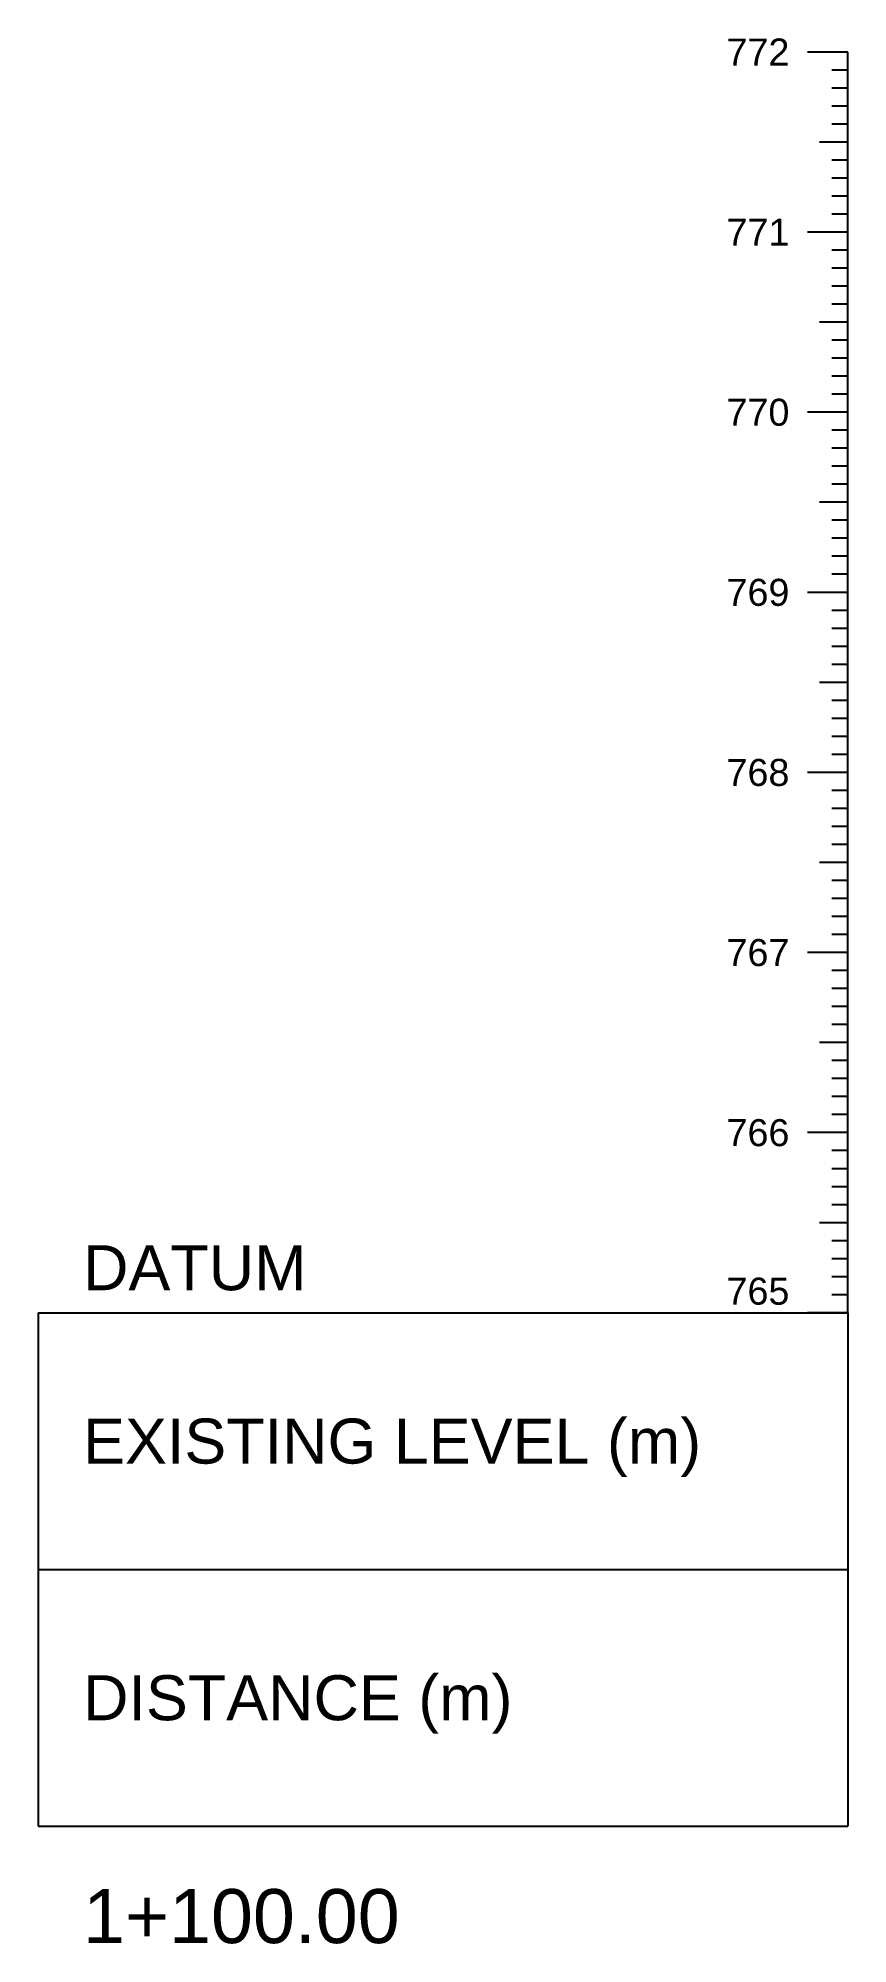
# Model space of a CAD drawing. Header units: millimetres. Extents: x 505 to 14020, y 627 to 6964.
# Drawn here: x 9309.8 to 9354.8, y 4894.9 to 5000.7 of the extents above; entities that cross this region are included whole.
import ezdxf
from ezdxf.enums import TextEntityAlignment as Align

# ---------------------------------------------------------------- set-up
doc = ezdxf.new("R2010")
doc.units = ezdxf.units.MM
doc.layers.add('CS_Drawing', color=7, linetype='Continuous')
doc.styles.get("Standard").update_dxf_attribs({"font": 'arial.ttf'})

msp = doc.modelspace()

# ---------------------------------------------------------------- texts
at = {"layer": 'CS_Drawing'}
for s, p in [('772', (9351.52, 4999.97)), ('771', (9351.52, 4989.97)), ('770', (9351.52, 4979.97)), ('769', (9351.52, 4969.97)), ('768', (9351.52, 4959.97)), ('767', (9351.52, 4949.97)), ('766', (9351.52, 4939.97))]:
    msp.add_text(s, height=1.5, dxfattribs=at).set_placement(p, align=Align.MIDDLE_RIGHT)
for s, height, p in [('DATUM', 2.5, (9312.27, 4932.47)), ('EXISTING LEVEL (m)', 2.5, (9312.27, 4922.845)), ('DISTANCE (m)', 2.5, (9312.27, 4908.595)), ('1+100.00', 3, (9312.27, 4896.47))]:
    msp.add_text(s, height=height, dxfattribs=at).set_placement(p, align=Align.MIDDLE_LEFT)
msp.add_text('765', height=1.5, dxfattribs=at).set_placement((9351.52, 4930.42), align=Align.RIGHT)

# ---------------------------------------------------------------- linework, layer by layer
at = {"layer": 'CS_Drawing'}
for p, q in [((9354.77, 4999.97), (9352.52, 4999.97)), ((9354.77, 4999.97), (9353.195, 4999.97)), ((9354.77, 4999.97), (9353.87, 4999.97)), ((9354.77, 4929.97), (9354.77, 4999.97)), ((9354.77, 4998.97), (9353.87, 4998.97)), ((9354.77, 4997.97), (9353.87, 4997.97)), ((9354.77, 4996.97), (9353.87, 4996.97)), ((9354.77, 4995.97), (9353.87, 4995.97)), ((9354.77, 4994.97), (9353.195, 4994.97)), ((9354.77, 4994.97), (9353.87, 4994.97)), ((9354.77, 4993.97), (9353.87, 4993.97)), ((9354.77, 4992.97), (9353.87, 4992.97)), ((9354.77, 4991.97), (9353.87, 4991.97)), ((9354.77, 4990.97), (9353.87, 4990.97)), ((9354.77, 4989.97), (9352.52, 4989.97)), ((9354.77, 4989.97), (9353.195, 4989.97)), ((9354.77, 4989.97), (9353.87, 4989.97)), ((9354.77, 4988.97), (9353.87, 4988.97)), ((9354.77, 4987.97), (9353.87, 4987.97)), ((9354.77, 4986.97), (9353.87, 4986.97)), ((9354.77, 4984.97), (9353.195, 4984.97)), ((9354.77, 4985.97), (9353.87, 4985.97)), ((9354.77, 4984.97), (9353.87, 4984.97)), ((9354.77, 4983.97), (9353.87, 4983.97)), ((9354.77, 4982.97), (9353.87, 4982.97)), ((9354.77, 4981.97), (9353.87, 4981.97)), ((9354.77, 4980.97), (9353.87, 4980.97)), ((9354.77, 4979.97), (9352.52, 4979.97)), ((9354.77, 4979.97), (9353.195, 4979.97)), ((9354.77, 4979.97), (9353.87, 4979.97)), ((9354.77, 4978.97), (9353.87, 4978.97)), ((9354.77, 4977.97), (9353.87, 4977.97)), ((9354.77, 4976.97), (9353.87, 4976.97)), ((9354.77, 4975.97), (9353.87, 4975.97)), ((9354.77, 4974.97), (9353.195, 4974.97)), ((9354.77, 4974.97), (9353.87, 4974.97)), ((9354.77, 4973.97), (9353.87, 4973.97)), ((9354.77, 4972.97), (9353.87, 4972.97)), ((9354.77, 4971.97), (9353.87, 4971.97)), ((9354.77, 4970.97), (9353.87, 4970.97)), ((9354.77, 4969.97), (9352.52, 4969.97)), ((9354.77, 4969.97), (9353.195, 4969.97)), ((9354.77, 4969.97), (9353.87, 4969.97)), ((9354.77, 4968.97), (9353.87, 4968.97)), ((9354.77, 4967.97), (9353.87, 4967.97)), ((9354.77, 4966.97), (9353.87, 4966.97)), ((9354.77, 4965.97), (9353.87, 4965.97)), ((9354.77, 4964.97), (9353.195, 4964.97)), ((9354.77, 4964.97), (9353.87, 4964.97)), ((9354.77, 4963.97), (9353.87, 4963.97)), ((9354.77, 4962.97), (9353.87, 4962.97)), ((9354.77, 4961.97), (9353.87, 4961.97)), ((9354.77, 4960.97), (9353.87, 4960.97)), ((9354.77, 4959.97), (9352.52, 4959.97)), ((9354.77, 4959.97), (9353.195, 4959.97)), ((9354.77, 4959.97), (9353.87, 4959.97)), ((9354.77, 4958.97), (9353.87, 4958.97)), ((9354.77, 4957.97), (9353.87, 4957.97)), ((9354.77, 4956.97), (9353.87, 4956.97)), ((9354.77, 4955.97), (9353.87, 4955.97)), ((9354.77, 4954.97), (9353.195, 4954.97)), ((9354.77, 4954.97), (9353.87, 4954.97)), ((9354.77, 4953.97), (9353.87, 4953.97)), ((9354.77, 4952.97), (9353.87, 4952.97)), ((9354.77, 4951.97), (9353.87, 4951.97)), ((9354.77, 4950.97), (9353.87, 4950.97)), ((9354.77, 4949.97), (9352.52, 4949.97)), ((9354.77, 4949.97), (9353.195, 4949.97)), ((9354.77, 4949.97), (9353.87, 4949.97)), ((9354.77, 4948.97), (9353.87, 4948.97)), ((9354.77, 4947.97), (9353.87, 4947.97)), ((9354.77, 4946.97), (9353.87, 4946.97)), ((9354.77, 4945.97), (9353.87, 4945.97)), ((9354.77, 4944.97), (9353.195, 4944.97)), ((9354.77, 4944.97), (9353.87, 4944.97)), ((9354.77, 4943.97), (9353.87, 4943.97)), ((9354.77, 4942.97), (9353.87, 4942.97)), ((9354.77, 4941.97), (9353.87, 4941.97)), ((9354.77, 4940.97), (9353.87, 4940.97)), ((9354.77, 4939.97), (9352.52, 4939.97)), ((9354.77, 4939.97), (9353.195, 4939.97)), ((9354.77, 4939.97), (9353.87, 4939.97)), ((9354.77, 4938.97), (9353.87, 4938.97)), ((9354.77, 4937.97), (9353.87, 4937.97)), ((9354.77, 4936.97), (9353.87, 4936.97)), ((9354.77, 4935.97), (9353.87, 4935.97)), ((9354.77, 4934.97), (9353.195, 4934.97)), ((9354.77, 4934.97), (9353.87, 4934.97)), ((9354.77, 4933.97), (9353.87, 4933.97)), ((9354.77, 4932.97), (9353.87, 4932.97)), ((9354.77, 4931.97), (9353.87, 4931.97)), ((9309.77, 4929.97), (9354.77, 4929.97)), ((9309.77, 4929.97), (9309.77, 4901.47)), ((9354.77, 4929.97), (9352.52, 4929.97)), ((9354.77, 4929.97), (9353.195, 4929.97)), ((9354.77, 4930.97), (9353.87, 4930.97)), ((9354.77, 4929.97), (9353.87, 4929.97)), ((9354.77, 4929.97), (9354.77, 4901.47)), ((9309.77, 4915.72), (9354.77, 4915.72)), ((9309.77, 4901.47), (9354.77, 4901.47))]:
    msp.add_line(p, q, dxfattribs=at)

msp.set_redraw_order([(e.dxf.handle, doc.entitydb.next_handle()) for e in msp.query("TEXT MTEXT ATTDEF DIMENSION ARC_DIMENSION")])  # texts and dimensions are drawn at this point

doc.saveas('drawing.dxf')
